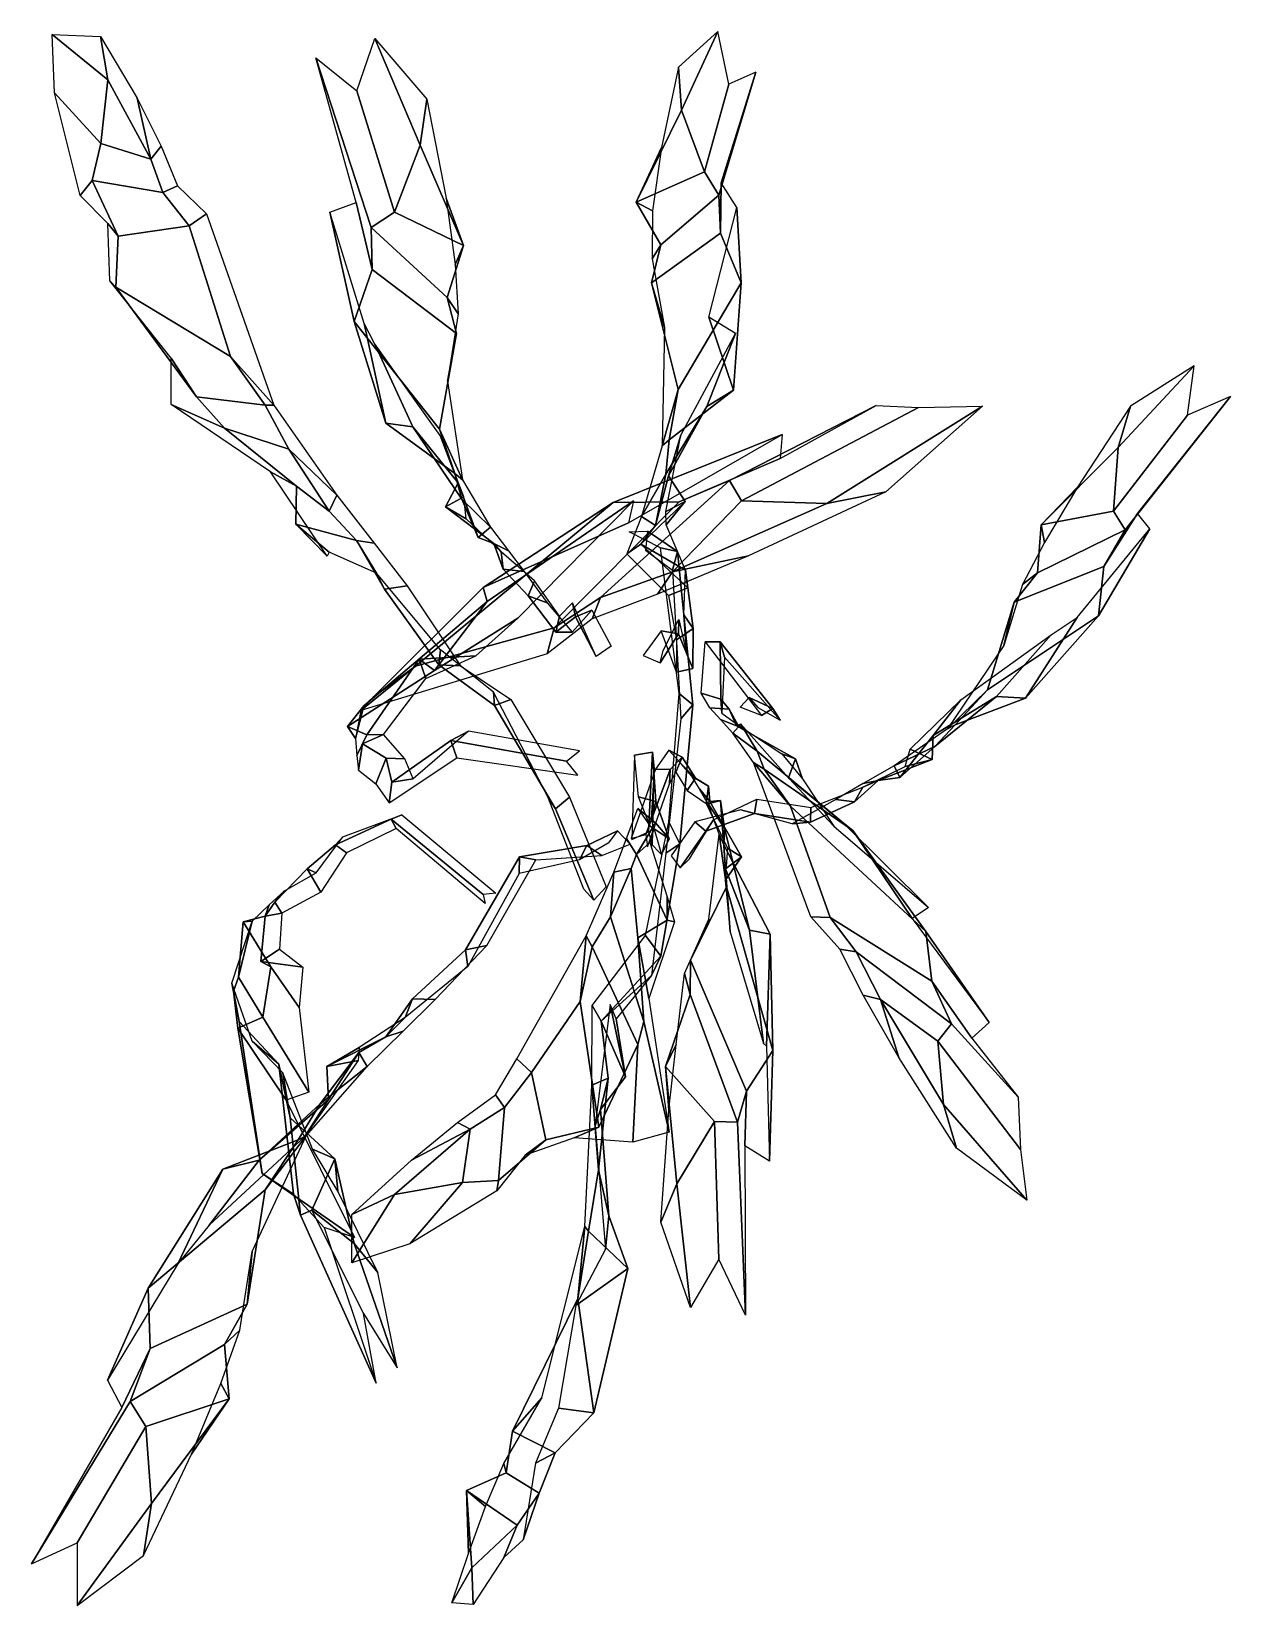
# Model space of a CAD drawing. Extents: x -47 to 44, y -61 to 59.
import ezdxf

# ---------------------------------------------------------------- set-up
doc = ezdxf.new("R2010")
doc.units = 0
doc.layers.add('plants3', color=7, linetype='CONTINUOUS')

msp = doc.modelspace()

# ---------------------------------------------------------------- linework, layer by layer
at = {"layer": 'plants3'}
for points in [[(-45.3559, 59.1326, 37.8165), (-41.6923, 58.9669, 44.6664), (-41.1218, 55.681, 46.9157)], [(-45.1866, 54.6964, 39.7394), (-45.3559, 59.1326, 37.8165), (-41.1218, 55.681, 46.9157), (-41.6494, 50.8223, 50.1881)], [(-41.1218, 55.681, 46.9157), (-41.6923, 58.9669, 44.6664), (-38.8844, 54.2797, 51.7217), (-37.8573, 49.6227, 54.2979)], [(-22.1605, 54.8411, 81.334), (-20.7977, 58.8205, 82.9549), (-17.3418, 50.7006, 85.2062), (-19.2776, 45.5886, 84.475)], [(-20.7977, 58.8205, 82.9549), (-16.8224, 54.1934, 86.0256), (-17.3418, 50.7006, 85.2062)], [(5.35267, 59.358, 60.0839), (2.33992, 56.6363, 68.0248), (2.58225, 53.3596, 70.0716)], [(6.18002, 55.3568, 61.5512), (5.35267, 59.358, 60.0839), (2.58225, 53.3596, 70.0716), (4.32746, 48.6717, 72.6288)], [(-25.2834, 57.3585, 78.0606), (-22.1605, 54.8411, 81.334), (-19.2776, 45.5886, 84.475), (-21.0766, 44.4346, 82.3533)], [(-22.1986, 46.3266, 75.8395), (-25.2834, 57.3585, 78.0606), (-21.0766, 44.4346, 82.3533), (-20.9877, 41.2333, 79.4818)], [(2.58225, 53.3596, 70.0716), (2.33992, 56.6363, 68.0248), (1.04099, 50.5107, 75.3954), (-0.869611, 46.3636, 77.6295)], [(-41.6494, 50.8223, 50.1881), (-41.1218, 55.681, 46.9157), (-37.8573, 49.6227, 54.2979)], [(8.23455, 56.2496, 55.7207), (6.18002, 55.3568, 61.5512), (4.32746, 48.6717, 72.6288), (5.4256, 46.8876, 71.2477)], [(5.60671, 47.8194, 65.5405), (8.23455, 56.2496, 55.7207), (5.4256, 46.8876, 71.2477), (5.53378, 44.0023, 71.9597)], [(-43.2317, 46.8729, 37.7115), (-45.1866, 54.6964, 39.7394), (-41.6494, 50.8223, 50.1881), (-42.3093, 48.0095, 49.3282)], [(-38.8844, 54.2797, 51.7217), (-37.0539, 50.6194, 56.0056), (-37.8573, 49.6227, 54.2979)], [(-17.3418, 50.7006, 85.2062), (-16.8224, 54.1934, 86.0256), (-15.3473, 46.6705, 86.6645), (-14.0277, 43.061, 84.3311)], [(4.32746, 48.6717, 72.6288), (2.58225, 53.3596, 70.0716), (-0.869611, 46.3636, 77.6295)], [(-42.3093, 48.0095, 49.3282), (-41.6494, 50.8223, 50.1881), (-37.8573, 49.6227, 54.2979), (-36.938, 47.0944, 57.9815)], [(-37.8573, 49.6227, 54.2979), (-37.0539, 50.6194, 56.0056), (-35.8057, 47.5996, 58.8629), (-36.938, 47.0944, 57.9815)], [(-19.2776, 45.5886, 84.475), (-17.3418, 50.7006, 85.2062), (-14.0277, 43.061, 84.3311)], [(1.04099, 50.5107, 75.3954), (0.370114, 45.6999, 79.8324), (-0.869611, 46.3636, 77.6295)], [(-41.1231, 44.7411, 43.3467), (-43.2317, 46.8729, 37.7115), (-42.3093, 48.0095, 49.3282), (-40.3443, 43.7633, 50.2041)], [(-40.3443, 43.7633, 50.2041), (-42.3093, 48.0095, 49.3282), (-36.938, 47.0944, 57.9815), (-34.9256, 44.5563, 59.6758)], [(5.4256, 46.8876, 71.2477), (4.32746, 48.6717, 72.6288), (-0.869611, 46.3636, 77.6295), (0.991066, 43.1216, 80.3059)], [(-36.938, 47.0944, 57.9815), (-35.8057, 47.5996, 58.8629), (-33.6034, 45.4688, 60.6975), (-34.9256, 44.5563, 59.6758)], [(5.53378, 44.0023, 71.9597), (5.4256, 46.8876, 71.2477), (0.991066, 43.1216, 80.3059), (0.277233, 40.2058, 81.6293)], [(6.78089, 45.9402, 61.4874), (5.60671, 47.8194, 65.5405), (5.53378, 44.0023, 71.9597), (7.12933, 40.2159, 73.2073)], [(-24.2254, 45.5844, 71.0041), (-22.1986, 46.3266, 75.8395), (-20.9877, 41.2333, 79.4818), (-22.3521, 37.2604, 78.6841)], [(-21.6078, 37.1287, 70.3608), (-24.2254, 45.5844, 71.0041), (-22.3521, 37.2604, 78.6841), (-19.9488, 29.5309, 73.6192)], [(-21.0766, 44.4346, 82.3533), (-19.2776, 45.5886, 84.475), (-14.0277, 43.061, 84.3311), (-15.2762, 39.1019, 85.4038)], [(-15.3473, 46.6705, 86.6645), (-14.6703, 41.6018, 86.4847), (-14.0277, 43.061, 84.3311)], [(-0.869611, 46.3636, 77.6295), (0.370114, 45.6999, 79.8324), (0.331583, 42.0472, 81.8965), (0.991066, 43.1216, 80.3059)], [(4.64259, 37.5914, 67.4758), (6.78089, 45.9402, 61.4874), (7.12933, 40.2159, 73.2073), (6.53667, 32.0443, 72.328)], [(-40.9703, 40.3616, 40.3722), (-41.1231, 44.7411, 43.3467), (-40.3443, 43.7633, 50.2041), (-40.5199, 39.8778, 52.6401)], [(-40.5199, 39.8778, 52.6401), (-40.3443, 43.7633, 50.2041), (-34.9256, 44.5563, 59.6758), (-31.7847, 34.596, 63.3691)], [(-34.9256, 44.5563, 59.6758), (-33.6034, 45.4688, 60.6975), (-28.4852, 30.8933, 64.8248), (-31.7847, 34.596, 63.3691)], [(-20.9877, 41.2333, 79.4818), (-21.0766, 44.4346, 82.3533), (-15.2762, 39.1019, 85.4038), (-14.5578, 36.3572, 84.4384)], [(7.12933, 40.2159, 73.2073), (5.53378, 44.0023, 71.9597), (0.277233, 40.2058, 81.6293), (2.32735, 32.0931, 79.6876)], [(-14.0277, 43.061, 84.3311), (-14.6703, 41.6018, 86.4847), (-14.4265, 37.866, 85.9847), (-15.2762, 39.1019, 85.4038)], [(0.991066, 43.1216, 80.3059), (0.331583, 42.0472, 81.8965), (1.26767, 36.8259, 83.4128), (0.277233, 40.2058, 81.6293)], [(-22.3521, 37.2604, 78.6841), (-20.9877, 41.2333, 79.4818), (-14.5578, 36.3572, 84.4384), (-15.848, 29.0579, 80.8893)], [(-36.2952, 34.4835, 47.7009), (-40.9703, 40.3616, 40.3722), (-40.5199, 39.8778, 52.6401), (-34.3765, 31.536, 56.5195)], [(-34.3765, 31.536, 56.5195), (-40.5199, 39.8778, 52.6401), (-31.7847, 34.596, 63.3691), (-29.1278, 30.8979, 63.9589)], [(0.277233, 40.2058, 81.6293), (1.26767, 36.8259, 83.4128), (1.11103, 27.7985, 80.5486), (2.32735, 32.0931, 79.6876)], [(6.53667, 32.0443, 72.328), (7.12933, 40.2159, 73.2073), (2.32735, 32.0931, 79.6876), (1.62222, 28.2704, 79.6816)], [(-15.2762, 39.1019, 85.4038), (-14.4265, 37.866, 85.9847), (-15.2525, 32.7159, 84.225), (-14.5578, 36.3572, 84.4384)], [(-19.9488, 29.5309, 73.6192), (-22.3521, 37.2604, 78.6841), (-15.848, 29.0579, 80.8893), (-14.6799, 25.698, 79.278)], [(6.67434, 36.3546, 61.2081), (4.64259, 37.5914, 67.4758), (6.53667, 32.0443, 72.328), (4.50257, 30.8022, 70.1511)], [(-20.815, 35.5889, 63.9219), (-21.6078, 37.1287, 70.3608), (-19.9488, 29.5309, 73.6192), (-17.8908, 29.2378, 70.7129)], [(-14.5578, 36.3572, 84.4384), (-15.2525, 32.7159, 84.225), (-14.1199, 25.2068, 79.9395), (-15.848, 29.0579, 80.8893)], [(2.52026, 28.6136, 65.2272), (6.67434, 36.3546, 61.2081), (4.50257, 30.8022, 70.1511), (1.59454, 25.5208, 70.2711)], [(-15.8009, 28.5904, 64.5972), (-20.815, 35.5889, 63.9219), (-17.8908, 29.2378, 70.7129), (-14.4406, 24.9806, 68.4667)], [(-36.2886, 30.9478, 45.0634), (-36.2952, 34.4835, 47.7009), (-34.3765, 31.536, 56.5195), (-32.2262, 29.1434, 54.5451)], [(-31.7847, 34.596, 63.3691), (-28.4852, 30.8933, 64.8248), (-29.1278, 30.8979, 63.9589)], [(41.1134, 30.1312, 67.8357), (41.6212, 33.8925, 69.1715), (35.8242, 27.6779, 71.6189), (35.4828, 22.8372, 71.0312)], [(41.6212, 33.8925, 69.1715), (36.7866, 30.8208, 72.23), (35.8242, 27.6779, 71.6189)], [(-32.2262, 29.1434, 54.5451), (-34.3765, 31.536, 56.5195), (-29.1278, 30.8979, 63.9589), (-27.3444, 27.5479, 62.3774)], [(2.32735, 32.0931, 79.6876), (1.11103, 27.7985, 80.5486), (1.62222, 28.2704, 79.6816)], [(4.50257, 30.8022, 70.1511), (6.53667, 32.0443, 72.328), (1.62222, 28.2704, 79.6816), (1.39231, 25.652, 77.6184)], [(37.3164, 22.6528, 63.4824), (44.3931, 31.5605, 64.7438), (36.3623, 21.4087, 69.1408), (34.7555, 18.6007, 66.8306)], [(44.3931, 31.5605, 64.7438), (41.1134, 30.1312, 67.8357), (35.4828, 22.8372, 71.0312), (36.3623, 21.4087, 69.1408)], [(-28.7351, 25.8155, 49.8388), (-36.2886, 30.9478, 45.0634), (-32.2262, 29.1434, 54.5451), (-26.746, 24.7362, 55.2205)], [(-29.1278, 30.8979, 63.9589), (-28.4852, 30.8933, 64.8248), (-23.6685, 24.0409, 60.4571), (-27.3444, 27.5479, 62.3774)], [(1.59454, 25.5208, 70.2711), (4.50257, 30.8022, 70.1511), (1.39231, 25.652, 77.6184), (0.584511, 21.728, 74.8929)], [(10.0907, 26.8425, 110.316), (17.3934, 30.8799, 108.418), (6.22913, 25.1623, 119.207), (2.39816, 23.5249, 115.03)], [(17.3934, 30.8799, 108.418), (20.617, 30.7108, 118.473), (7.15518, 23.6052, 122.253), (6.22913, 25.1623, 119.207)], [(20.617, 30.7108, 118.473), (25.5094, 30.8165, 121.007), (13.6508, 23.4194, 123.647), (7.15518, 23.6052, 122.253)], [(25.5094, 30.8165, 121.007), (18.1484, 24.2915, 125.024), (13.6508, 23.4194, 123.647)], [(35.8242, 27.6779, 71.6189), (36.7866, 30.8208, 72.23), (32.7442, 24.6609, 73.143), (29.9811, 21.7763, 71.3953)], [(-26.746, 24.7362, 55.2205), (-32.2262, 29.1434, 54.5451), (-27.3444, 27.5479, 62.3774), (-24.2713, 22.815, 60.3034)], [(-17.8908, 29.2378, 70.7129), (-19.9488, 29.5309, 73.6192), (-14.6799, 25.698, 79.278), (-14.1519, 23.7372, 76.073)], [(-14.4406, 24.9806, 68.4667), (-17.8908, 29.2378, 70.7129), (-14.1519, 23.7372, 76.073), (-12.9154, 20.8267, 71.6109)], [(-15.848, 29.0579, 80.8893), (-14.1199, 25.2068, 79.9395), (-14.6799, 25.698, 79.278)], [(-14.0021, 23.9093, 59.8384), (-15.8009, 28.5904, 64.5972), (-14.4406, 24.9806, 68.4667), (-15.4075, 23.1533, 66.4666)], [(-1.45199, 21.9284, 102.148), (10.2304, 28.6527, 103.546), (-2.62991, 23.4827, 113.632), (-12.5236, 17.0029, 106.174)], [(10.2304, 28.6527, 103.546), (10.0907, 26.8425, 110.316), (2.39816, 23.5249, 115.03), (-2.62991, 23.4827, 113.632)], [(1.62222, 28.2704, 79.6816), (1.11103, 27.7985, 80.5486), (-0.481736, 22.4178, 75.3261), (1.39231, 25.652, 77.6184)], [(1.38939, 22.7881, 62.9866), (2.52026, 28.6136, 65.2272), (1.59454, 25.5208, 70.2711), (2.86319, 23.5593, 69.0045)], [(35.4828, 22.8372, 71.0312), (35.8242, 27.6779, 71.6189), (29.9811, 21.7763, 71.3953)], [(-27.3444, 27.5479, 62.3774), (-23.6685, 24.0409, 60.4571), (-24.2713, 22.815, 60.3034)], [(-24.4143, 19.4067, 48.5406), (-28.7351, 25.8155, 49.8388), (-26.746, 24.7362, 55.2205), (-26.795, 21.8365, 54.5073)], [(-14.6799, 25.698, 79.278), (-14.1199, 25.2068, 79.9395), (-11.9873, 21.6029, 72.2528), (-14.1519, 23.7372, 76.073)], [(2.86319, 23.5593, 69.0045), (1.59454, 25.5208, 70.2711), (0.584511, 21.728, 74.8929), (-0.521102, 20.311, 71.7019)], [(1.39231, 25.652, 77.6184), (-0.481736, 22.4178, 75.3261), (0.584511, 21.728, 74.8929)], [(-26.795, 21.8365, 54.5073), (-26.746, 24.7362, 55.2205), (-24.2713, 22.815, 60.3034), (-22.1782, 20.5989, 57.2777)], [(-24.2713, 22.815, 60.3034), (-23.6685, 24.0409, 60.4571), (-20.8351, 20.3915, 57.8003), (-22.1782, 20.5989, 57.2777)], [(-15.4075, 23.1533, 66.4666), (-14.4406, 24.9806, 68.4667), (-12.9154, 20.8267, 71.6109), (-11.731, 20.3705, 67.6622)], [(2.39816, 23.5249, 115.03), (6.22913, 25.1623, 119.207), (-3.58865, 16.2621, 123.25), (-7.13334, 13.9384, 121.359)], [(6.22913, 25.1623, 119.207), (7.15518, 23.6052, 122.253), (1.89836, 18.2038, 122.836), (-3.58865, 16.2621, 123.25)], [(13.6508, 23.4194, 123.647), (18.1484, 24.2915, 125.024), (7.66489, 19.4331, 125.434), (1.89836, 18.2038, 122.836)], [(32.7442, 24.6609, 73.143), (30.2256, 20.429, 73.2182), (29.9811, 21.7763, 71.3953)], [(-12.5236, 17.0029, 106.174), (-2.62991, 23.4827, 113.632), (-17.6833, 11.016, 113.736), (-20.9124, 8.6545, 109.471)], [(-2.62991, 23.4827, 113.632), (2.39816, 23.5249, 115.03), (-7.13334, 13.9384, 121.359), (-17.6833, 11.016, 113.736)], [(-9.88813, 14.6855, 92.1464), (-1.08991, 23.6058, 96.534), (-12.242, 15.936, 101.131), (-16.2311, 10.6782, 94.8634)], [(-14.0021, 23.9093, 59.8384), (-15.4075, 23.1533, 66.4666), (-13.8269, 22.251, 63.3273)], [(-13.8269, 22.251, 63.3273), (-15.4075, 23.1533, 66.4666), (-11.731, 20.3705, 67.6622), (-11.1549, 19.7366, 63.7113)], [(-14.1519, 23.7372, 76.073), (-11.9873, 21.6029, 72.2528), (-12.9154, 20.8267, 71.6109)], [(-1.08991, 23.6058, 96.534), (-1.45199, 21.9284, 102.148), (-12.5236, 17.0029, 106.174), (-12.242, 15.936, 101.131)], [(1.40607, 21.7751, 66.7706), (2.86319, 23.5593, 69.0045), (-0.521102, 20.311, 71.7019), (2.87351, 18.3315, 66.9894)], [(1.38939, 22.7881, 62.9866), (2.86319, 23.5593, 69.0045), (1.40607, 21.7751, 66.7706)], [(7.15518, 23.6052, 122.253), (13.6508, 23.4194, 123.647), (1.89836, 18.2038, 122.836)], [(36.3623, 21.4087, 69.1408), (35.4828, 22.8372, 71.0312), (29.9811, 21.7763, 71.3953), (29.6837, 18.1182, 72.3449)], [(-24.2732, 19.7014, 52.4389), (-26.795, 21.8365, 54.5073), (-22.1782, 20.5989, 57.2777), (-20.6658, 18.0994, 54.319)], [(-24.4143, 19.4067, 48.5406), (-26.795, 21.8365, 54.5073), (-24.2732, 19.7014, 52.4389)], [(-12.9154, 20.8267, 71.6109), (-11.9873, 21.6029, 72.2528), (-10.6091, 19.8108, 67.8385), (-11.731, 20.3705, 67.6622)], [(0.584511, 21.728, 74.8929), (-0.481736, 22.4178, 75.3261), (-1.59257, 19.5682, 72.2473), (-0.521102, 20.311, 71.7019)], [(29.9811, 21.7763, 71.3953), (30.2256, 20.429, 73.2182), (28.5486, 17.2469, 72.9435), (29.6837, 18.1182, 72.3449)], [(38.2444, 21.469, 59.2659), (37.3164, 22.6528, 63.4824), (34.7555, 18.6007, 66.8306), (34.3436, 14.8633, 66.1904)], [(-20.6658, 18.0994, 54.319), (-22.1782, 20.5989, 57.2777), (-20.0515, 16.8942, 55.0672)], [(-22.1782, 20.5989, 57.2777), (-20.8351, 20.3915, 57.8003), (-18.3306, 17.1266, 55.3852), (-20.0515, 16.8942, 55.0672)], [(-0.015428, 21.2959, -1.59218), (2.27969, 19.7557, 19.4842), (0.967333, 20.0371, 19.9138), (-1.41119, 21.2486, -1.44281)], [(-0.163199, 19.8439, -1.8546), (1.87575, 18.343, 18.9918), (2.27969, 19.7557, 19.4842), (-0.015428, 21.2959, -1.59218)], [(34.7555, 18.6007, 66.8306), (36.3623, 21.4087, 69.1408), (29.6837, 18.1182, 72.3449), (27.9193, 15.8821, 71.6784)], [(32.7202, 14.7196, 59.2137), (38.2444, 21.469, 59.2659), (34.3436, 14.8633, 66.1904), (28.7839, 8.594, 62.3583)], [(-11.1549, 19.7366, 63.7113), (-11.731, 20.3705, 67.6622), (-11.0043, 18.4049, 63.699)], [(-11.731, 20.3705, 67.6622), (-10.6091, 19.8108, 67.8385), (-9.40288, 18.2292, 63.8603), (-11.0043, 18.4049, 63.699)], [(-11.1549, 19.7366, 63.7113), (-11.0043, 18.4049, 63.699), (-9.09998, 16.3665, 55.3831), (-8.63157, 17.5287, 55.3253)], [(-0.521102, 20.311, 71.7019), (-1.59257, 19.5682, 72.2473), (1.5725, 16.4013, 67.1088), (3.0618, 16.9748, 67.1553)], [(2.87351, 18.3315, 66.9894), (-0.521102, 20.311, 71.7019), (3.0618, 16.9748, 67.1553)], [(7.66489, 19.4331, 125.434), (0.754336, 16.501, 124.861), (1.89836, 18.2038, 122.836)], [(3.43143, 8.08308, 48.1233), (2.3984, 8.94165, 48.8196), (0.967333, 20.0371, 19.9138), (2.27969, 19.7557, 19.4842)], [(2.52806, 7.0045, 47.4795), (3.43143, 8.08308, 48.1233), (2.27969, 19.7557, 19.4842), (1.87575, 18.343, 18.9918)], [(-20.6658, 18.0994, 54.319), (-20.0515, 16.8942, 55.0672), (-15.8989, 11.1184, 49.2724), (-15.7904, 12.2518, 48.5924)], [(-11.0043, 18.4049, 63.699), (-9.40288, 18.2292, 63.8603), (-7.66707, 15.8401, 55.6603), (-9.09998, 16.3665, 55.3831)], [(1.89836, 18.2038, 122.836), (0.754336, 16.501, 124.861), (-4.23754, 14.6239, 123.925), (-3.58865, 16.2621, 123.25)], [(2.87351, 18.3315, 66.9894), (3.0618, 16.9748, 67.1553), (3.4721, 13.8997, 59.1494), (2.76006, 14.9252, 58.8529)], [(34.3436, 14.8633, 66.1904), (34.7555, 18.6007, 66.8306), (27.9193, 15.8821, 71.6784), (25.8794, 9.22838, 68.8328)], [(29.6837, 18.1182, 72.3449), (28.5486, 17.2469, 72.9435), (27.12, 12.5873, 71.5716), (27.9193, 15.8821, 71.6784)], [(-12.242, 15.936, 101.131), (-12.5236, 17.0029, 106.174), (-20.9124, 8.6545, 109.471), (-21.6346, 8.00125, 104.065)], [(-20.0515, 16.8942, 55.0672), (-18.3306, 17.1266, 55.3852), (-14.2566, 11.054, 49.8777), (-15.8989, 11.1184, 49.2724)], [(-8.63157, 17.5287, 55.3253), (-9.09998, 16.3665, 55.3831), (-6.9927, 13.6128, 48.0554), (-6.71839, 14.83, 47.7409)], [(3.0618, 16.9748, 67.1553), (1.5725, 16.4013, 67.1088), (2.20304, 13.0305, 59.2916), (3.4721, 13.8997, 59.1494)], [(-16.2311, 10.6782, 94.8634), (-12.242, 15.936, 101.131), (-21.6346, 8.00125, 104.065), (-22.8589, 6.42872, 96.2894)], [(-9.09998, 16.3665, 55.3831), (-7.66707, 15.8401, 55.6603), (-5.74518, 13.6073, 48.4506), (-6.9927, 13.6128, 48.0554)], [(-3.58865, 16.2621, 123.25), (-4.23754, 14.6239, 123.925), (-7.67114, 11.9684, 122.443), (-7.13334, 13.9384, 121.359)], [(-6.71839, 14.83, 47.7409), (-6.9927, 13.6128, 48.0554), (-5.50228, 14.7731, 17.3883), (-5.72191, 15.8436, 17.3228)], [(-4.33064, 12.6563, -2.72749), (-5.72191, 15.8436, 17.3228), (-5.50228, 14.7731, 17.3883), (-3.92706, 11.7629, -2.8963)], [(27.9193, 15.8821, 71.6784), (27.12, 12.5873, 71.5716), (22.8274, 6.25417, 68.2944), (25.8794, 9.22838, 68.8328)], [(-13.0974, 11.7982, 82.8626), (-9.88813, 14.6855, 92.1464), (-16.2311, 10.6782, 94.8634), (-17.4085, 11.5464, 91.5586)], [(-6.9927, 13.6128, 48.0554), (-5.74518, 13.6073, 48.4506), (-4.26197, 15.2849, 17.6925), (-5.50228, 14.7731, 17.3883)], [(-3.92706, 11.7629, -2.8963), (-5.50228, 14.7731, 17.3883), (-4.26197, 15.2849, 17.6925), (-2.77449, 12.5543, -2.76443)], [(1.1689, 12.2014, -1.82016), (2.37177, 14.5812, 17.386), (2.35609, 13.4898, 17.3019), (0.950487, 11.2808, -2.12742)], [(2.95906, 12.0163, 47.9876), (3.44366, 10.8379, 48.1675), (2.35609, 13.4898, 17.3019), (2.37177, 14.5812, 17.386)], [(2.76006, 14.9252, 58.8529), (3.4721, 13.8997, 59.1494), (3.44366, 10.8379, 48.1675), (2.95906, 12.0163, 47.9876)], [(28.7839, 8.594, 62.3583), (34.3436, 14.8633, 66.1904), (25.8794, 9.22838, 68.8328), (23.4222, 6.54302, 67.6755)], [(30.7341, 13.4145, 53.8829), (32.7202, 14.7196, 59.2137), (28.7839, 8.594, 62.3583), (26.5719, 8.71527, 60.0671)], [(-7.13334, 13.9384, 121.359), (-7.67114, 11.9684, 122.443), (-21.8452, 7.63633, 109.904), (-17.6833, 11.016, 113.736)], [(0.950487, 11.2808, -2.12742), (2.35609, 13.4898, 17.3019), (1.02813, 13.7219, 17.5768), (-0.336133, 11.8244, -1.98201)], [(3.44366, 10.8379, 48.1675), (2.20229, 10.5525, 48.4676), (1.02813, 13.7219, 17.5768), (2.35609, 13.4898, 17.3019)], [(3.4721, 13.8997, 59.1494), (2.20304, 13.0305, 59.2916), (2.20229, 10.5525, 48.4676), (3.44366, 10.8379, 48.1675)], [(23.8395, 8.46477, 55.0769), (30.7341, 13.4145, 53.8829), (26.5719, 8.71527, 60.0671), (21.7352, 5.72959, 58.5771)], [(-15.7904, 12.2518, 48.5924), (-15.8989, 11.1184, 49.2724), (-11.6666, 8.03651, 34.6436), (-11.7368, 9.05116, 33.7052)], [(5.57185, 8.51848, 52.8397), (4.08165, 8.96482, 52.6833), (4.37692, 12.8688, 34.5313), (5.52668, 12.8725, 34.4283)], [(5.52668, 12.8725, 34.4283), (4.37692, 12.8688, 34.5313), (8.67849, 7.26511, -1.49998), (9.53335, 7.80829, -1.40618)], [(5.64991, 7.43646, 52.8855), (5.57185, 8.51848, 52.8397), (5.52668, 12.8725, 34.4283), (5.84752, 11.7185, 34.2708)], [(5.84752, 11.7185, 34.2708), (5.52668, 12.8725, 34.4283), (9.53335, 7.80829, -1.40618), (10.0877, 6.91077, -0.980951)], [(-17.4085, 11.5464, 91.5586), (-16.2311, 10.6782, 94.8634), (-22.8589, 6.42872, 96.2894), (-21.3849, 5.79954, 90.5176)], [(-17.6833, 11.016, 113.736), (-21.8452, 7.63633, 109.904), (-20.9124, 8.6545, 109.471)], [(-16.8887, 10.0744, 86.4869), (-17.4085, 11.5464, 91.5586), (-21.3849, 5.79954, 90.5176), (-20.1234, 5.81268, 84.8319)], [(-13.0974, 11.7982, 82.8626), (-17.4085, 11.5464, 91.5586), (-16.8887, 10.0744, 86.4869)], [(-15.8989, 11.1184, 49.2724), (-14.2566, 11.054, 49.8777), (-10.4178, 8.47706, 35.0456), (-11.6666, 8.03651, 34.6436)], [(-20.9124, 8.6545, 109.471), (-21.8452, 7.63633, 109.904), (-22.2529, 5.50202, 97.2647), (-21.6346, 8.00125, 104.065)], [(-11.7368, 9.05116, 33.7052), (-11.6666, 8.03651, 34.6436), (-7.03169, 0.161496, 17.0871), (-7.6164, 1.07247, 16.4168)], [(-11.6666, 8.03651, 34.6436), (-10.4178, 8.47706, 35.0456), (-5.95077, 1.03106, 17.12), (-7.03169, 0.161496, 17.0871)], [(2.43635, -2.52112, 55.9094), (1.59996, -0.826232, 56.7774), (2.3984, 8.94165, 48.8196), (3.43143, 8.08308, 48.1233)], [(6.20809, 7.75262, 62.0684), (4.73963, 7.85944, 61.8198), (4.08165, 8.96482, 52.6833), (5.57185, 8.51848, 52.8397)], [(6.86569, 6.55303, 62.3628), (6.20809, 7.75262, 62.0684), (5.57185, 8.51848, 52.8397), (5.64991, 7.43646, 52.8855)], [(7.73158, 8.63896, -2.78449), (9.53335, 7.80829, -1.40618), (8.67849, 7.26511, -1.49998), (7.03797, 7.88536, -2.77769)], [(8.39558, 7.86704, -2.35318), (10.0877, 6.91077, -0.980951), (9.53335, 7.80829, -1.40618), (7.73158, 8.63896, -2.78449)], [(21.7352, 5.72959, 58.5771), (26.5719, 8.71527, 60.0671), (21.8675, 4.89159, 65.0736), (19.202, 2.54372, 61.4954)], [(19.9868, 4.70298, 51.3519), (23.8395, 8.46477, 55.0769), (21.7352, 5.72959, 58.5771), (21.6559, 3.90085, 56.876)], [(26.5719, 8.71527, 60.0671), (28.7839, 8.594, 62.3583), (23.4222, 6.54302, 67.6755), (21.8675, 4.89159, 65.0736)], [(25.8794, 9.22838, 68.8328), (22.8274, 6.25417, 68.2944), (23.4222, 6.54302, 67.6755)], [(-21.6346, 8.00125, 104.065), (-22.2529, 5.50202, 97.2647), (-22.8589, 6.42872, 96.2894)], [(1.37993, -3.21162, 55.2985), (2.43635, -2.52112, 55.9094), (3.43143, 8.08308, 48.1233), (2.52806, 7.0045, 47.4795)], [(6.75452, 6.47792, 66.6076), (5.53765, 6.95631, 66.4167), (4.73963, 7.85944, 61.8198), (6.20809, 7.75262, 62.0684)], [(6.86569, 6.55303, 62.3628), (6.75452, 6.47792, 66.6076), (6.20809, 7.75262, 62.0684)], [(-22.8589, 6.42872, 96.2894), (-22.2529, 5.50202, 97.2647), (-22.1523, 4.20978, 90.1085), (-21.3849, 5.79954, 90.5176)], [(-17.856, 2.42917, 59.9534), (-19.4857, 2.17718, 59.7954), (-14.9885, 5.35989, 31.1858), (-13.6629, 6.07224, 31.7407)], [(-5.20533, 4.57444, -3.93868), (-13.6629, 6.07224, 31.7407), (-14.9885, 5.35989, 31.1858), (-6.19731, 3.77486, -4.76095)], [(7.09065, 6.59094, 70.9614), (6.47176, 5.92229, 71.5338), (5.53765, 6.95631, 66.4167), (6.75452, 6.47792, 66.6076)], [(8.34069, 4.54191, 76.3001), (6.47176, 5.92229, 71.5338), (7.09065, 6.59094, 70.9614)], [(11.255, 3.97567, 66.7848), (10.7291, 2.51486, 68.9145), (7.09065, 6.59094, 70.9614), (6.75452, 6.47792, 66.6076)], [(10.2282, 4.34648, 63.0724), (11.255, 3.97567, 66.7848), (6.75452, 6.47792, 66.6076), (6.86569, 6.55303, 62.3628)], [(10.7291, 2.51486, 68.9145), (14.8813, -0.921857, 72.7878), (8.34069, 4.54191, 76.3001), (7.09065, 6.59094, 70.9614)], [(23.4222, 6.54302, 67.6755), (22.8274, 6.25417, 68.2944), (18.7659, 3.42647, 62.0816), (21.8675, 4.89159, 65.0736)], [(-21.3849, 5.79954, 90.5176), (-22.1523, 4.20978, 90.1085), (-22.0212, 3.10092, 83.6879), (-21.7242, 5.09315, 84.0561)], [(-21.7242, 5.09315, 84.0561), (-22.0212, 3.10092, 83.6879), (-20.6992, 2.05389, 71.1481), (-19.9198, 4.01968, 71.5016)], [(-20.1234, 5.81268, 84.8319), (-21.3849, 5.79954, 90.5176), (-21.7242, 5.09315, 84.0561)], [(-20.1234, 5.81268, 84.8319), (-21.7242, 5.09315, 84.0561), (-19.9198, 4.01968, 71.5016), (-18.4884, 3.95937, 71.9073)], [(-19.4857, 2.17718, 59.7954), (-19.6968, 0.614268, 59.9319), (-14.5287, 4.03922, 31.4828), (-14.9885, 5.35989, 31.1858)], [(-6.19731, 3.77486, -4.76095), (-14.9885, 5.35989, 31.1858), (-14.5287, 4.03922, 31.4828), (-5.31174, 2.7132, -4.51313)], [(8.88012, 3.17176, 80.0256), (8.064, 3.67138, 80.4705), (6.47176, 5.92229, 71.5338), (8.34069, 4.54191, 76.3001)], [(21.6559, 3.90085, 56.876), (21.7352, 5.72959, 58.5771), (19.202, 2.54372, 61.4954), (17.5657, 2.3137, 58.2622)], [(21.8675, 4.89159, 65.0736), (18.7659, 3.42647, 62.0816), (19.202, 2.54372, 61.4954)], [(-19.9198, 4.01968, 71.5016), (-20.6992, 2.05389, 71.1481), (-19.6968, 0.614268, 59.9319), (-19.4857, 2.17718, 59.7954)], [(-18.4884, 3.95937, 71.9073), (-19.9198, 4.01968, 71.5016), (-19.4857, 2.17718, 59.7954), (-17.856, 2.42917, 59.9534)], [(0.055901, -1.59426, -0.475883), (0.355022, 4.47793, 30.7131), (-1.00345, 4.2335, 30.856), (-1.21548, -2.18988, -0.442581)], [(0.620995, 0.721025, 54.371), (-0.710773, 1.06619, 54.5204), (-1.00345, 4.2335, 30.856), (0.355022, 4.47793, 30.7131)], [(0.371641, -2.67319, -0.087904), (0.495088, 3.22115, 30.8611), (0.355022, 4.47793, 30.7131), (0.055901, -1.59426, -0.475883)], [(0.27102, -0.606808, 54.1994), (0.620995, 0.721025, 54.371), (0.355022, 4.47793, 30.7131), (0.495088, 3.22115, 30.8611)], [(2.62719, 4.0783, 66.5395), (1.60317, 4.61509, 67.0336), (0.582642, 3.18011, 47.5378), (1.71497, 3.15545, 47.1858)], [(3.64028, 2.48446, 77.4436), (2.58242, 3.54966, 77.7593), (1.60317, 4.61509, 67.0336), (2.62719, 4.0783, 66.5395)], [(2.13548, 2.95148, 66.0362), (2.62719, 4.0783, 66.5395), (1.71497, 3.15545, 47.1858), (1.65661, 2.05297, 47.0871)], [(2.99876, 1.53868, 77.3059), (3.64028, 2.48446, 77.4436), (2.62719, 4.0783, 66.5395), (2.13548, 2.95148, 66.0362)], [(10.8683, 0.370194, 82.5514), (8.064, 3.67138, 80.4705), (8.88012, 3.17176, 80.0256)], [(13.8866, -8.11095, 86.238), (12.4153, -8.07846, 87.06), (8.064, 3.67138, 80.4705), (10.8683, 0.370194, 82.5514)], [(14.8813, -0.921857, 72.7878), (15.6349, -1.48909, 76.432), (8.88012, 3.17176, 80.0256), (8.34069, 4.54191, 76.3001)], [(11.7948, 2.43192, 59.8961), (11.255, 3.97567, 66.7848), (10.2282, 4.34648, 63.0724)], [(11.7948, 2.43192, 59.8961), (14.1668, -1.16207, 65.9952), (10.7291, 2.51486, 68.9145), (11.255, 3.97567, 66.7848)], [(19.5998, 3.3892, 54.3727), (21.6559, 3.90085, 56.876), (17.5657, 2.3137, 58.2622), (16.3871, 1.80032, 54.9872)], [(19.9868, 4.70298, 51.3519), (21.6559, 3.90085, 56.876), (19.5998, 3.3892, 54.3727)], [(-0.135191, -1.79156, -1.49327), (1.71497, 3.15545, 47.1858), (0.582642, 3.18011, 47.5378), (-1.25588, -2.10234, -1.39382)], [(-0.006705, -2.73578, -1.23068), (1.65661, 2.05297, 47.0871), (1.71497, 3.15545, 47.1858), (-0.135191, -1.79156, -1.49327)], [(4.63406, 1.87162, 89.8017), (3.3617, 2.63754, 89.9287), (2.58242, 3.54966, 77.7593), (3.64028, 2.48446, 77.4436)], [(4.45993, 0.56543, 89.8083), (4.63406, 1.87162, 89.8017), (3.64028, 2.48446, 77.4436), (2.99876, 1.53868, 77.3059)], [(4.73804, 0.705223, 95.6618), (3.94324, 1.66871, 95.8515), (3.3617, 2.63754, 89.9287), (4.63406, 1.87162, 89.8017)], [(15.6349, -1.48909, 76.432), (21.174, -9.18582, 80.1789), (10.8683, 0.370194, 82.5514), (8.88012, 3.17176, 80.0256)], [(14.1668, -1.16207, 65.9952), (21.3778, -7.36531, 67.7943), (14.8813, -0.921857, 72.7878), (10.7291, 2.51486, 68.9145)], [(19.202, 2.54372, 61.4954), (18.7659, 3.42647, 62.0816), (16.4058, 2.07485, 58.5158), (17.5657, 2.3137, 58.2622)], [(5.55312, 0.798697, 101.558), (4.6127, 0.544735, 102.426), (3.94324, 1.66871, 95.8515), (4.73804, 0.705223, 95.6618)], [(4.45993, 0.56543, 89.8083), (4.73804, 0.705223, 95.6618), (4.63406, 1.87162, 89.8017)], [(16.3871, 1.80032, 54.9872), (15.7529, 0.683356, 55.0345), (12.4092, -0.856932, 48.2181), (12.4373, 0.24458, 48.1645)], [(17.5657, 2.3137, 58.2622), (16.4058, 2.07485, 58.5158), (14.3224, 0.877987, 55.2984), (15.7529, 0.683356, 55.0345)], [(16.3871, 1.80032, 54.9872), (17.5657, 2.3137, 58.2622), (15.7529, 0.683356, 55.0345)], [(-4.85766, -5.96572, 0.497595), (-7.6164, 1.07247, 16.4168), (-7.03169, 0.161496, 17.0871), (-4.09838, -6.79777, 0.879091)], [(-4.09838, -6.79777, 0.879091), (-7.03169, 0.161496, 17.0871), (-5.95077, 1.03106, 17.12), (-3.1751, -5.77594, 0.60397)], [(-0.853592, -3.31955, 75.5364), (-1.62868, -2.09866, 75.3669), (-0.745225, 0.168341, 71.2627), (0.59658, -0.918694, 71.6291)], [(0.59658, -0.918694, 71.6291), (-0.745225, 0.168341, 71.2627), (0.175452, -1.15915, 62.4039), (1.63754, -2.1195, 62.4904)], [(1.63754, -2.1195, 62.4904), (0.175452, -1.15915, 62.4039), (-0.710773, 1.06619, 54.5204), (0.620995, 0.721025, 54.371)], [(1.06087, -3.31322, 62.5272), (1.63754, -2.1195, 62.4904), (0.620995, 0.721025, 54.371), (0.27102, -0.606808, 54.1994)], [(8.12872, -0.198833, 32.193), (7.09418, 0.072303, 32.6219), (3.58565, -0.833211, 14.1538), (4.42882, -1.54698, 13.8202)], [(8.31643, 0.902759, 31.9056), (8.12872, -0.198833, 32.193), (4.42882, -1.54698, 13.8202), (5.0153, -0.671927, 13.7111)], [(6.0889, -2.83524, 89.39), (7.13906, -3.49409, 94.1142), (4.73804, 0.705223, 95.6618), (4.45993, 0.56543, 89.8083)], [(5.85662, -1.31931, 108.174), (4.6127, 0.544735, 102.426), (5.55312, 0.798697, 101.558)], [(5.80915, -2.59179, 112.903), (5.45215, -1.77468, 113.847), (4.6127, 0.544735, 102.426), (5.85662, -1.31931, 108.174)], [(7.13906, -3.49409, 94.1142), (5.91466, -4.40293, 96.9631), (5.55312, 0.798697, 101.558), (4.73804, 0.705223, 95.6618)], [(5.91466, -4.40293, 96.9631), (7.75684, -9.09492, 100.448), (5.85662, -1.31931, 108.174), (5.55312, 0.798697, 101.558)], [(12.4092, -0.856932, 48.2181), (11.0047, -0.998249, 48.5794), (7.09418, 0.072303, 32.6219), (8.12872, -0.198833, 32.193)], [(12.4373, 0.24458, 48.1645), (12.4092, -0.856932, 48.2181), (8.12872, -0.198833, 32.193), (8.31643, 0.902759, 31.9056)], [(21.174, -9.18582, 80.1789), (21.6322, -12.961, 80.3247), (13.8866, -8.11095, 86.238), (10.8683, 0.370194, 82.5514)], [(15.7529, 0.683356, 55.0345), (14.3224, 0.877987, 55.2984), (11.0047, -0.998249, 48.5794), (12.4092, -0.856932, 48.2181)], [(-23.7752, -2.59495, 52.8809), (-23.2166, -1.96949, 53.4508), (-18.7283, -0.307027, 22.2694), (-19.554, -0.621905, 21.7542)], [(-22.9553, -3.19995, 52.6845), (-23.7752, -2.59495, 52.8809), (-19.554, -0.621905, 21.7542), (-19.152, -1.34784, 21.7429)], [(-12.5311, -6.37094, -5.75835), (-19.554, -0.621905, 21.7542), (-18.7283, -0.307027, 22.2694), (-11.5685, -6.27545, -5.41179)], [(-12.3865, -7.05705, -5.56275), (-19.152, -1.34784, 21.7429), (-19.554, -0.621905, 21.7542), (-12.5311, -6.37094, -5.75835)], [(0.157707, -2.40084, 71.6094), (-0.853592, -3.31955, 75.5364), (0.59658, -0.918694, 71.6291)], [(0.98853, -11.056, 61.2546), (-0.167734, -9.48811, 61.8621), (1.59996, -0.826232, 56.7774), (2.43635, -2.52112, 55.9094)], [(0.157707, -2.40084, 71.6094), (0.59658, -0.918694, 71.6291), (1.63754, -2.1195, 62.4904), (1.06087, -3.31322, 62.5272)], [(2.46555, -4.347, -5.73374), (4.42882, -1.54698, 13.8202), (3.58565, -0.833211, 14.1538), (1.78436, -3.41479, -5.56231)], [(3.17012, -3.65873, -5.65261), (5.0153, -0.671927, 13.7111), (4.42882, -1.54698, 13.8202), (2.46555, -4.347, -5.73374)], [(21.3778, -7.36531, 67.7943), (20.1374, -8.19957, 71.8057), (15.6349, -1.48909, 76.432), (14.8813, -0.921857, 72.7878)], [(-25.9359, -4.42526, 60.4702), (-25.2666, -4.73144, 60.8993), (-23.2166, -1.96949, 53.4508), (-23.7752, -2.59495, 52.8809)], [(-3.01109, -2.45195, -3.8964), (-5.20029, -3.7404, -3.64503), (-4.63882, -2.63177, -3.55517), (-2.29236, -1.50917, -3.80173)], [(-2.29236, -1.50917, -3.80173), (-4.63882, -2.63177, -3.55517), (-3.50426, -3.39185, -3.44345), (-1.32501, -2.52417, -3.72244)], [(-1.27037, -4.39358, 79.674), (-2.59086, -4.67544, 79.9319), (-1.62868, -2.09866, 75.3669), (-0.853592, -3.31955, 75.5364)], [(3.26409, -11.3767, 120.323), (4.64721, -8.23616, 120.118), (5.45215, -1.77468, 113.847), (5.99369, -5.78782, 115.305)], [(5.99369, -5.78782, 115.305), (5.45215, -1.77468, 113.847), (5.80915, -2.59179, 112.903)], [(7.75684, -9.09492, 100.448), (9.3363, -9.40208, 104.872), (5.80915, -2.59179, 112.903), (5.85662, -1.31931, 108.174)], [(20.1374, -8.19957, 71.8057), (25.9996, -16.1099, 70.9574), (21.174, -9.18582, 80.1789), (15.6349, -1.48909, 76.432)], [(-24.8994, -6.18845, 60.5617), (-25.9359, -4.42526, 60.4702), (-23.7752, -2.59495, 52.8809), (-22.9553, -3.19995, 52.6845)], [(-13.8712, -10.5758, 49.1465), (-12.2454, -10.2474, 49.709), (-8.52011, -3.72488, 33.4092), (-9.7764, -3.49326, 32.877)], [(-13.7053, -11.8631, 48.8738), (-13.8712, -10.5758, 49.1465), (-9.7764, -3.49326, 32.877), (-9.78829, -4.76005, 32.3201)], [(-9.78829, -4.76005, 32.3201), (-9.7764, -3.49326, 32.877), (-4.63882, -2.63177, -3.55517), (-5.20029, -3.7404, -3.64503)], [(-9.7764, -3.49326, 32.877), (-8.52011, -3.72488, 33.4092), (-3.50426, -3.39185, -3.44345), (-4.63882, -2.63177, -3.55517)], [(1.47801, -8.32722, 75.4438), (-0.744676, -9.66635, 76.9221), (-1.27037, -4.39358, 79.674), (-0.853592, -3.31955, 75.5364)], [(1.49267, -6.548, 71.9753), (1.47801, -8.32722, 75.4438), (-0.853592, -3.31955, 75.5364), (0.157707, -2.40084, 71.6094)], [(0.290548, -12.5291, 60.461), (0.98853, -11.056, 61.2546), (2.43635, -2.52112, 55.9094), (1.37993, -3.21162, 55.2985)], [(9.3363, -9.40208, 104.872), (9.52978, -18.2602, 112.764), (5.99369, -5.78782, 115.305), (5.80915, -2.59179, 112.903)], [(5.9078, -5.29095, 84.2325), (7.13906, -3.49409, 94.1142), (6.0889, -2.83524, 89.39)], [(5.9078, -5.29095, 84.2325), (6.27227, -9.20588, 91.2963), (5.91466, -4.40293, 96.9631), (7.13906, -3.49409, 94.1142)], [(-28.4138, -6.95534, 69.0586), (-27.6676, -6.09018, 69.4161), (-25.2666, -4.73144, 60.8993), (-25.9359, -4.42526, 60.4702)], [(-27.8758, -7.79168, 69.1579), (-28.4138, -6.95534, 69.0586), (-25.9359, -4.42526, 60.4702), (-24.8994, -6.18845, 60.5617)], [(-4.22214, -10.3615, 87.2867), (-4.69866, -9.51961, 87.7629), (-2.59086, -4.67544, 79.9319), (-2.84148, -8.06383, 84.1693)], [(-0.744676, -9.66635, 76.9221), (-0.305223, -16.0331, 79.9526), (-2.84148, -8.06383, 84.1693), (-1.27037, -4.39358, 79.674)], [(-2.84148, -8.06383, 84.1693), (-2.59086, -4.67544, 79.9319), (-1.27037, -4.39358, 79.674)], [(6.27227, -9.20588, 91.2963), (8.81973, -17.7275, 90.5401), (7.75684, -9.09492, 100.448), (5.91466, -4.40293, 96.9631)], [(9.52978, -18.2602, 112.764), (7.51741, -21.3396, 113.777), (3.26409, -11.3767, 120.323), (5.99369, -5.78782, 115.305)], [(-30.8055, -8.4438, 77.2554), (-30.133, -8.39292, 78.1039), (-28.8342, -7.1628, 73.5352), (-29.1324, -8.02683, 73.2534)], [(-29.1324, -8.02683, 73.2534), (-28.8342, -7.1628, 73.5352), (-27.6676, -6.09018, 69.4161), (-28.4138, -6.95534, 69.0586)], [(-27.8758, -7.79168, 69.1579), (-29.1324, -8.02683, 73.2534), (-28.4138, -6.95534, 69.0586)], [(2.03061, -8.44897, 68.5989), (1.47801, -8.32722, 75.4438), (1.49267, -6.548, 71.9753)], [(-29.4713, -11.4673, 71.7612), (-28.7101, -11.8667, 74.1137), (-30.8055, -8.4438, 77.2554), (-29.1324, -8.02683, 73.2534)], [(-28.0434, -10.5266, 68.6178), (-29.4713, -11.4673, 71.7612), (-29.1324, -8.02683, 73.2534), (-27.8758, -7.79168, 69.1579)], [(-0.305223, -16.0331, 79.9526), (-0.753715, -17.7847, 83.2658), (-4.22214, -10.3615, 87.2867), (-2.84148, -8.06383, 84.1693)], [(2.03061, -8.44897, 68.5989), (0.097257, -14.2882, 73.456), (-0.744676, -9.66635, 76.9221), (1.47801, -8.32722, 75.4438)], [(3.22658, -13.9882, 121.751), (2.79991, -12.386, 122.568), (4.64721, -8.23616, 120.118), (3.26409, -11.3767, 120.323)], [(15.872, -10.7359, 87.0259), (14.6311, -10.5287, 87.5838), (12.4153, -8.07846, 87.06), (13.8866, -8.11095, 86.238)], [(21.6322, -12.961, 80.3247), (23.1469, -16.2316, 82.6736), (15.872, -10.7359, 87.0259), (13.8866, -8.11095, 86.238)], [(-31.549, -13.7289, 87.3357), (-31.679, -13.1177, 88.0574), (-30.133, -8.39292, 78.1039), (-31.1746, -12.6764, 83.9063)], [(-31.1746, -12.6764, 83.9063), (-30.133, -8.39292, 78.1039), (-30.8055, -8.4438, 77.2554)], [(-28.7101, -11.8667, 74.1137), (-29.3114, -15.7034, 76.3548), (-31.1746, -12.6764, 83.9063), (-30.8055, -8.4438, 77.2554)], [(-8.84815, -19.917, 87.6287), (-9.95911, -18.8863, 88.7812), (-4.69866, -9.51961, 87.7629), (-5.151, -14.5156, 89.0083)], [(-5.151, -14.5156, 89.0083), (-4.69866, -9.51961, 87.7629), (-4.22214, -10.3615, 87.2867)], [(-3.54023, -16.008, 64.2667), (-4.23693, -14.8291, 65.3668), (-0.167734, -9.48811, 61.8621), (0.98853, -11.056, 61.2546)], [(8.81973, -17.7275, 90.5401), (9.04043, -17.9265, 100.061), (9.3363, -9.40208, 104.872), (7.75684, -9.09492, 100.448)], [(9.04043, -17.9265, 100.061), (9.28613, -26.6684, 101.054), (9.52978, -18.2602, 112.764), (9.3363, -9.40208, 104.872)], [(25.9996, -16.1099, 70.9574), (24.683, -17.3075, 75.7489), (21.6322, -12.961, 80.3247), (21.174, -9.18582, 80.1789)], [(-26.2692, -11.9162, 65.0903), (-29.4713, -11.4673, 71.7612), (-28.0434, -10.5266, 68.6178)], [(-18.4686, -15.7335, 56.16), (-17.9166, -14.3252, 56.4787), (-13.8712, -10.5758, 49.1465), (-13.7053, -11.8631, 48.8738)], [(-17.9166, -14.3252, 56.4787), (-16.195, -14.3671, 56.8669), (-12.2454, -10.2474, 49.709), (-13.8712, -10.5758, 49.1465)], [(-0.753715, -17.7847, 83.2658), (-3.712, -24.0977, 79.9588), (-5.151, -14.5156, 89.0083), (-4.22214, -10.3615, 87.2867)], [(0.097257, -14.2882, 73.456), (1.62338, -24.4629, 74.0465), (-0.305223, -16.0331, 79.9526), (-0.744676, -9.66635, 76.9221)], [(17.7432, -14.3708, 85.8459), (16.4148, -14.0485, 87.4424), (14.6311, -10.5287, 87.5838), (15.872, -10.7359, 87.0259)], [(23.1469, -16.2316, 82.6736), (22.1005, -17.5285, 84.6488), (17.7432, -14.3708, 85.8459), (15.872, -10.7359, 87.0259)], [(-26.2692, -11.9162, 65.0903), (-26.5522, -14.9724, 70.1938), (-28.7101, -11.8667, 74.1137), (-29.4713, -11.4673, 71.7612)], [(-26.5522, -14.9724, 70.1938), (-25.8114, -21.4137, 69.4084), (-29.3114, -15.7034, 76.3548), (-28.7101, -11.8667, 74.1137)], [(0.290548, -12.5291, 60.461), (-3.54023, -16.008, 64.2667), (0.98853, -11.056, 61.2546)], [(7.51741, -21.3396, 113.777), (6.83843, -23.7076, 117.962), (3.22658, -13.9882, 121.751), (3.26409, -11.3767, 120.323)], [(-31.1193, -16.0473, 89.1335), (-31.679, -13.1177, 88.0574), (-31.549, -13.7289, 87.3357)], [(-28.0998, -19.2921, 93.5759), (-30.1219, -17.54, 92.9764), (-31.679, -13.1177, 88.0574), (-31.1193, -16.0473, 89.1335)], [(-29.3114, -15.7034, 76.3548), (-31.2141, -16.5396, 79.1463), (-31.549, -13.7289, 87.3357), (-31.1746, -12.6764, 83.9063)], [(-2.39241, -15.8423, 58.8534), (-1.70036, -20.2456, 59.4973), (-3.54023, -16.008, 64.2667), (0.290548, -12.5291, 60.461)], [(1.35532, -19.4684, 120.4), (2.17814, -17.805, 123.645), (2.79991, -12.386, 122.568), (3.22658, -13.9882, 121.751)], [(24.683, -17.3075, 75.7489), (28.2246, -21.7967, 73.2495), (23.1469, -16.2316, 82.6736), (21.6322, -12.961, 80.3247)], [(-31.2141, -16.5396, 79.1463), (-29.3553, -27.6256, 87.7106), (-31.1193, -16.0473, 89.1335), (-31.549, -13.7289, 87.3357)], [(-18.4686, -15.7335, 56.16), (-19.9441, -17.197, 59.7613), (-17.9166, -14.3252, 56.4787)], [(-19.9441, -17.197, 59.7613), (-18.621, -16.7733, 60.197), (-16.195, -14.3671, 56.8669), (-17.9166, -14.3252, 56.4787)], [(6.83843, -23.7076, 117.962), (5.08237, -23.6603, 120.943), (1.35532, -19.4684, 120.4), (3.22658, -13.9882, 121.751)], [(19.125, -18.7712, 86.741), (16.4148, -14.0485, 87.4424), (17.7432, -14.3708, 85.8459)], [(22.5181, -22.3558, 84.5411), (23.5324, -25.6851, 84.7771), (19.125, -18.7712, 86.741), (17.7432, -14.3708, 85.8459)], [(22.1005, -17.5285, 84.6488), (22.5181, -22.3558, 84.5411), (17.7432, -14.3708, 85.8459)], [(-3.712, -24.0977, 79.9588), (-7.76512, -25.0664, 78.0363), (-8.84815, -19.917, 87.6287), (-5.151, -14.5156, 89.0083)], [(-3.01819, -20.3531, 65.9985), (-4.26245, -20.8822, 66.2661), (-4.23693, -14.8291, 65.3668), (-3.54023, -16.008, 64.2667)], [(-2.85099, -14.7461, 55.1102), (-4.01407, -23.9776, 53.7617), (-3.60876, -22.753, 59.8703), (-1.70036, -20.2456, 59.4973)], [(-2.85099, -14.7461, 55.1102), (-1.70036, -20.2456, 59.4973), (-2.39241, -15.8423, 58.8534)], [(-25.8114, -21.4137, 69.4084), (-27.5414, -22.0207, 76.1418), (-31.2141, -16.5396, 79.1463), (-29.3114, -15.7034, 76.3548)], [(-27.5414, -22.0207, 76.1418), (-22.3345, -32.4898, 75.1083), (-29.3553, -27.6256, 87.7106), (-31.2141, -16.5396, 79.1463)], [(-29.3553, -27.6256, 87.7106), (-26.9931, -29.1971, 89.0306), (-28.0998, -19.2921, 93.5759), (-31.1193, -16.0473, 89.1335)], [(-21.9724, -18.0137, 54.8799), (-24.4521, -19.4662, 57.5139), (-19.9441, -17.197, 59.7613), (-18.4686, -15.7335, 56.16)], [(-22.0121, -18.396, 63.3296), (-21.3659, -19.478, 63.8786), (-18.621, -16.7733, 60.197), (-19.9441, -17.197, 59.7613)], [(-1.70036, -20.2456, 59.4973), (-3.60876, -22.753, 59.8703), (-3.01819, -20.3531, 65.9985), (-3.54023, -16.008, 64.2667)], [(1.62338, -24.4629, 74.0465), (-1.14467, -25.2343, 77.3932), (-0.753715, -17.7847, 83.2658), (-0.305223, -16.0331, 79.9526)], [(28.2246, -21.7967, 73.2495), (28.3849, -25.7842, 79.836), (22.1005, -17.5285, 84.6488), (23.1469, -16.2316, 82.6736)], [(-27.225, -23.3773, 95.411), (-27.8045, -19.9439, 95.3241), (-30.1219, -17.54, 92.9764), (-28.0998, -19.2921, 93.5759)], [(-24.4521, -19.4662, 57.5139), (-24.3062, -21.9711, 59.1336), (-22.0121, -18.396, 63.3296), (-19.9441, -17.197, 59.7613)], [(-1.14467, -25.2343, 77.3932), (-5.59377, -24.8904, 67.844), (-3.712, -24.0977, 79.9588), (-0.753715, -17.7847, 83.2658)], [(1.59871, -22.7812, 123.873), (2.17814, -17.805, 123.645), (1.35532, -19.4684, 120.4)], [(28.3849, -25.7842, 79.836), (28.8787, -29.651, 80.8122), (22.5181, -22.3558, 84.5411), (22.1005, -17.5285, 84.6488)], [(-24.3062, -21.9711, 59.1336), (-29.5979, -26.5899, 59.8939), (-24.9428, -22.3244, 66.8118), (-22.0121, -18.396, 63.3296)], [(-22.0447, -19.0098, 51.0976), (-26.1415, -24.8272, 54.384), (-24.3062, -21.9711, 59.1336), (-24.4521, -19.4662, 57.5139)], [(-24.9428, -22.3244, 66.8118), (-21.3659, -19.478, 63.8786), (-22.0121, -18.396, 63.3296)], [(-22.0447, -19.0098, 51.0976), (-24.4521, -19.4662, 57.5139), (-21.9724, -18.0137, 54.8799)], [(-10.9105, -22.5925, 86.2323), (-11.5983, -21.6321, 87.1907), (-9.95911, -18.8863, 88.7812), (-8.84815, -19.917, 87.6287)], [(9.28613, -26.6684, 101.054), (7.40014, -25.5072, 108.025), (7.51741, -21.3396, 113.777), (9.52978, -18.2602, 112.764)], [(-26.9931, -29.1971, 89.0306), (-26.4401, -30.793, 92.2665), (-27.225, -23.3773, 95.411), (-28.0998, -19.2921, 93.5759)], [(-23.834, -26.511, 95.1141), (-25.5456, -25.7527, 97.1617), (-27.8045, -19.9439, 95.3241), (-27.225, -23.3773, 95.411)], [(-26.6281, -25.051, 69.3865), (-26.0041, -24.7373, 70.208), (-21.3659, -19.478, 63.8786), (-24.9428, -22.3244, 66.8118)], [(-7.76512, -25.0664, 78.0363), (-11.3626, -28.1618, 77.668), (-10.9105, -22.5925, 86.2323), (-8.84815, -19.917, 87.6287)], [(-3.74182, -27.3497, 66.1164), (-4.26245, -20.8822, 66.2661), (-3.01819, -20.3531, 65.9985)], [(-3.60876, -22.753, 59.8703), (-2.95404, -30.8387, 56.3675), (-3.74182, -27.3497, 66.1164), (-3.01819, -20.3531, 65.9985)], [(2.21062, -28.416, 123.945), (0.9961, -31.3337, 125.058), (1.59871, -22.7812, 123.873), (1.35532, -19.4684, 120.4)], [(5.08237, -23.6603, 120.943), (2.21062, -28.416, 123.945), (1.35532, -19.4684, 120.4)], [(-4.50681, -31.9976, 66.4769), (-4.78541, -31.6651, 67.5795), (-4.26245, -20.8822, 66.2661), (-3.74182, -27.3497, 66.1164)], [(7.40014, -25.5072, 108.025), (7.45133, -38.3961, 111.719), (6.83843, -23.7076, 117.962), (7.51741, -21.3396, 113.777)], [(-26.1415, -24.8272, 54.384), (-33.3925, -31.5541, 51.4903), (-29.5979, -26.5899, 59.8939), (-24.3062, -21.9711, 59.1336)], [(-29.5979, -26.5899, 59.8939), (-32.3651, -27.2824, 62.3886), (-26.6281, -25.051, 69.3865), (-24.9428, -22.3244, 66.8118)], [(-13.522, -24.2529, 82.8812), (-14.4807, -23.7311, 84.7154), (-11.5983, -21.6321, 87.1907), (-10.9105, -22.5925, 86.2323)], [(-11.3626, -28.1618, 77.668), (-14.1154, -28.3039, 78.8879), (-13.522, -24.2529, 82.8812), (-10.9105, -22.5925, 86.2323)], [(-4.01407, -23.9776, 53.7617), (-3.20901, -33.3905, 45.3757), (-2.95404, -30.8387, 56.3675), (-3.60876, -22.753, 59.8703)], [(28.8787, -29.651, 80.8122), (23.5324, -25.6851, 84.7771), (22.5181, -22.3558, 84.5411)], [(-26.4401, -30.793, 92.2665), (-25.576, -30.4037, 94.7981), (-23.834, -26.511, 95.1141), (-27.225, -23.3773, 95.411)], [(-17.9885, -26.5951, 80.8953), (-14.4807, -23.7311, 84.7154), (-13.522, -24.2529, 82.8812)], [(5.41663, -34.1471, 116.364), (3.25444, -37.8238, 120.737), (2.21062, -28.416, 123.945), (5.08237, -23.6603, 120.943)], [(7.45133, -38.3961, 111.719), (5.41663, -34.1471, 116.364), (5.08237, -23.6603, 120.943), (6.83843, -23.7076, 117.962)], [(-32.3651, -27.2824, 62.3886), (-38.0488, -36.3521, 65.1832), (-29.1281, -28.8506, 70.016), (-26.6281, -25.051, 69.3865)], [(-30.5096, -37.5815, 71.8874), (-30.1422, -33.5571, 72.4528), (-26.0041, -24.7373, 70.208), (-29.1281, -28.8506, 70.016)], [(-29.1281, -28.8506, 70.016), (-26.0041, -24.7373, 70.208), (-26.6281, -25.051, 69.3865)], [(-19.2988, -29.2238, 76.265), (-22.5482, -30.7364, 74.4385), (-17.9885, -26.5951, 80.8953), (-13.522, -24.2529, 82.8812)], [(-14.1154, -28.3039, 78.8879), (-19.2988, -29.2238, 76.265), (-13.522, -24.2529, 82.8812)], [(-9.34164, -26.2141, 71.3442), (-11.4878, -28.9398, 65.986), (-11.3626, -28.1618, 77.668), (-7.76512, -25.0664, 78.0363)], [(-5.59377, -24.8904, 67.844), (-9.34164, -26.2141, 71.3442), (-7.76512, -25.0664, 78.0363), (-3.712, -24.0977, 79.9588)], [(-23.5968, -28.971, 97.6652), (-25.5456, -25.7527, 97.1617), (-23.834, -26.511, 95.1141)], [(-35.7908, -34.4989, 57.258), (-41.1548, -43.3612, 55.5829), (-38.0488, -36.3521, 65.1832), (-32.3651, -27.2824, 62.3886)], [(-33.3925, -31.5541, 51.4903), (-35.7908, -34.4989, 57.258), (-32.3651, -27.2824, 62.3886), (-29.5979, -26.5899, 59.8939)], [(-25.576, -30.4037, 94.7981), (-22.3583, -32.958, 97.8046), (-23.834, -26.511, 95.1141)], [(-22.3583, -32.958, 97.8046), (-20.5607, -35.1469, 98.6416), (-23.5968, -28.971, 97.6652), (-23.834, -26.511, 95.1141)], [(-2.95404, -30.8387, 56.3675), (-1.5212, -34.8563, 57.1047), (-4.50681, -31.9976, 66.4769), (-3.74182, -27.3497, 66.1164)], [(-22.3345, -32.4898, 75.1083), (-24.6417, -31.7376, 85.1355), (-26.9931, -29.1971, 89.0306), (-29.3553, -27.6256, 87.7106)], [(-18.1247, -32.9784, 68.9495), (-22.5399, -34.4234, 67.5992), (-19.2988, -29.2238, 76.265), (-14.1154, -28.3039, 78.8879)], [(-11.4878, -28.9398, 65.986), (-18.1247, -32.9784, 68.9495), (-14.1154, -28.3039, 78.8879), (-11.3626, -28.1618, 77.668)], [(3.25444, -37.8238, 120.737), (0.9961, -31.3337, 125.058), (2.21062, -28.416, 123.945)], [(-38.0488, -36.3521, 65.1832), (-37.9038, -40.9392, 65.1848), (-30.5096, -37.5815, 71.8874), (-29.1281, -28.8506, 70.016)], [(-24.6417, -31.7376, 85.1355), (-20.6955, -43.5802, 88.9915), (-26.4401, -30.793, 92.2665), (-26.9931, -29.1971, 89.0306)], [(-22.5399, -34.4234, 67.5992), (-22.5482, -30.7364, 74.4385), (-19.2988, -29.2238, 76.265)], [(-20.6955, -43.5802, 88.9915), (-21.6555, -38.2783, 92.4243), (-25.576, -30.4037, 94.7981), (-26.4401, -30.793, 92.2665)], [(-21.6555, -38.2783, 92.4243), (-19.0934, -42.4207, 96.3717), (-22.3583, -32.958, 97.8046), (-25.576, -30.4037, 94.7981)], [(-3.20901, -33.3905, 45.3757), (-5.4729, -37.6703, 50.5665), (-1.5212, -34.8563, 57.1047), (-2.95404, -30.8387, 56.3675)], [(-10.3108, -47.2378, 62.327), (-8.07087, -44.7064, 65.3492), (-4.78541, -31.6651, 67.5795), (-5.32494, -37.1286, 64.352)], [(-5.32494, -37.1286, 64.352), (-4.78541, -31.6651, 67.5795), (-4.50681, -31.9976, 66.4769)], [(-1.5212, -34.8563, 57.1047), (-4.10291, -45.8518, 53.5179), (-5.32494, -37.1286, 64.352), (-4.50681, -31.9976, 66.4769)], [(-32.2414, -40.638, 72.0906), (-31.0782, -39.5457, 73.0435), (-30.1422, -33.5571, 72.4528), (-30.5096, -37.5815, 71.8874)], [(-19.0934, -42.4207, 96.3717), (-20.5607, -35.1469, 98.6416), (-22.3583, -32.958, 97.8046)], [(-5.4729, -37.6703, 50.5665), (-6.79203, -45.4955, 40.6661), (-4.10291, -45.8518, 53.5179), (-1.5212, -34.8563, 57.1047)], [(-41.1548, -43.3612, 55.5829), (-40.0545, -45.449, 60.3244), (-37.9038, -40.9392, 65.1848), (-38.0488, -36.3521, 65.1832)], [(-4.10291, -45.8518, 53.5179), (-7.05068, -48.8817, 50.8871), (-10.3108, -47.2378, 62.327), (-5.32494, -37.1286, 64.352)], [(-37.9038, -40.9392, 65.1848), (-39.4297, -44.9735, 67.1984), (-32.2414, -40.638, 72.0906), (-30.5096, -37.5815, 71.8874)], [(-31.8938, -44.791, 70.2736), (-32.5175, -43.619, 72.621), (-31.0782, -39.5457, 73.0435), (-32.2414, -40.638, 72.0906)], [(-39.4297, -44.9735, 67.1984), (-38.2253, -46.8859, 69.193), (-31.8938, -44.791, 70.2736), (-32.2414, -40.638, 72.0906)], [(-40.0545, -45.449, 60.3244), (-46.9399, -57.3509, 59.5141), (-39.4297, -44.9735, 67.1984), (-37.9038, -40.9392, 65.1848)], [(-34.7518, -48.9954, 71.5244), (-32.5175, -43.619, 72.621), (-31.8938, -44.791, 70.2736)], [(-46.9399, -57.3509, 59.5141), (-43.4538, -55.7483, 63.6415), (-38.2253, -46.8859, 69.193), (-39.4297, -44.9735, 67.1984)], [(-37.7969, -52.7461, 68.931), (-38.4108, -56.7216, 68.9653), (-34.7518, -48.9954, 71.5244), (-31.8938, -44.791, 70.2736)], [(-38.2253, -46.8859, 69.193), (-37.7969, -52.7461, 68.931), (-31.8938, -44.791, 70.2736)], [(-10.7911, -50.4277, 59.532), (-10.9648, -49.7142, 61.5963), (-8.07087, -44.7064, 65.3492), (-10.3108, -47.2378, 62.327)], [(-6.79203, -45.4955, 40.6661), (-8.54194, -49.6778, 43.4355), (-7.05068, -48.8817, 50.8871), (-4.10291, -45.8518, 53.5179)], [(-43.4538, -55.7483, 63.6415), (-43.4538, -60.5204, 64.4369), (-37.7969, -52.7461, 68.931), (-38.2253, -46.8859, 69.193)], [(-7.05068, -48.8817, 50.8871), (-8.27007, -51.9547, 48.8238), (-10.7911, -50.4277, 59.532), (-10.3108, -47.2378, 62.327)], [(-8.54194, -49.6778, 43.4355), (-9.49443, -55.5054, 30.1102), (-8.27007, -51.9547, 48.8238), (-7.05068, -48.8817, 50.8871)], [(-13.7948, -51.7515, 56.0252), (-12.3628, -52.9826, 57.9512), (-10.9648, -49.7142, 61.5963), (-10.7911, -50.4277, 59.532)], [(-8.27007, -51.9547, 48.8238), (-9.95111, -54.4081, 49.3453), (-13.7948, -51.7515, 56.0252), (-10.7911, -50.4277, 59.532)], [(-43.4538, -60.5204, 64.4369), (-38.4108, -56.7216, 68.9653), (-37.7969, -52.7461, 68.931)], [(-13.4023, -57.6609, 45.1703), (-14.9151, -60.3181, 41.7994), (-13.6556, -56.569, 51.5381), (-13.7948, -51.7515, 56.0252)], [(-13.6556, -56.569, 51.5381), (-12.3628, -52.9826, 57.9512), (-13.7948, -51.7515, 56.0252)], [(-9.95111, -54.4081, 49.3453), (-13.4023, -57.6609, 45.1703), (-13.7948, -51.7515, 56.0252)], [(-9.49443, -55.5054, 30.1102), (-10.9668, -56.8642, 36.027), (-9.95111, -54.4081, 49.3453), (-8.27007, -51.9547, 48.8238)], [(-10.9668, -56.8642, 36.027), (-13.2904, -60.4517, 32.9168), (-13.4023, -57.6609, 45.1703), (-9.95111, -54.4081, 49.3453)], [(-13.2904, -60.4517, 32.9168), (-14.9151, -60.3181, 41.7994), (-13.4023, -57.6609, 45.1703)]]:
    msp.add_3dface(points, dxfattribs=at)

doc.saveas('drawing.dxf')
